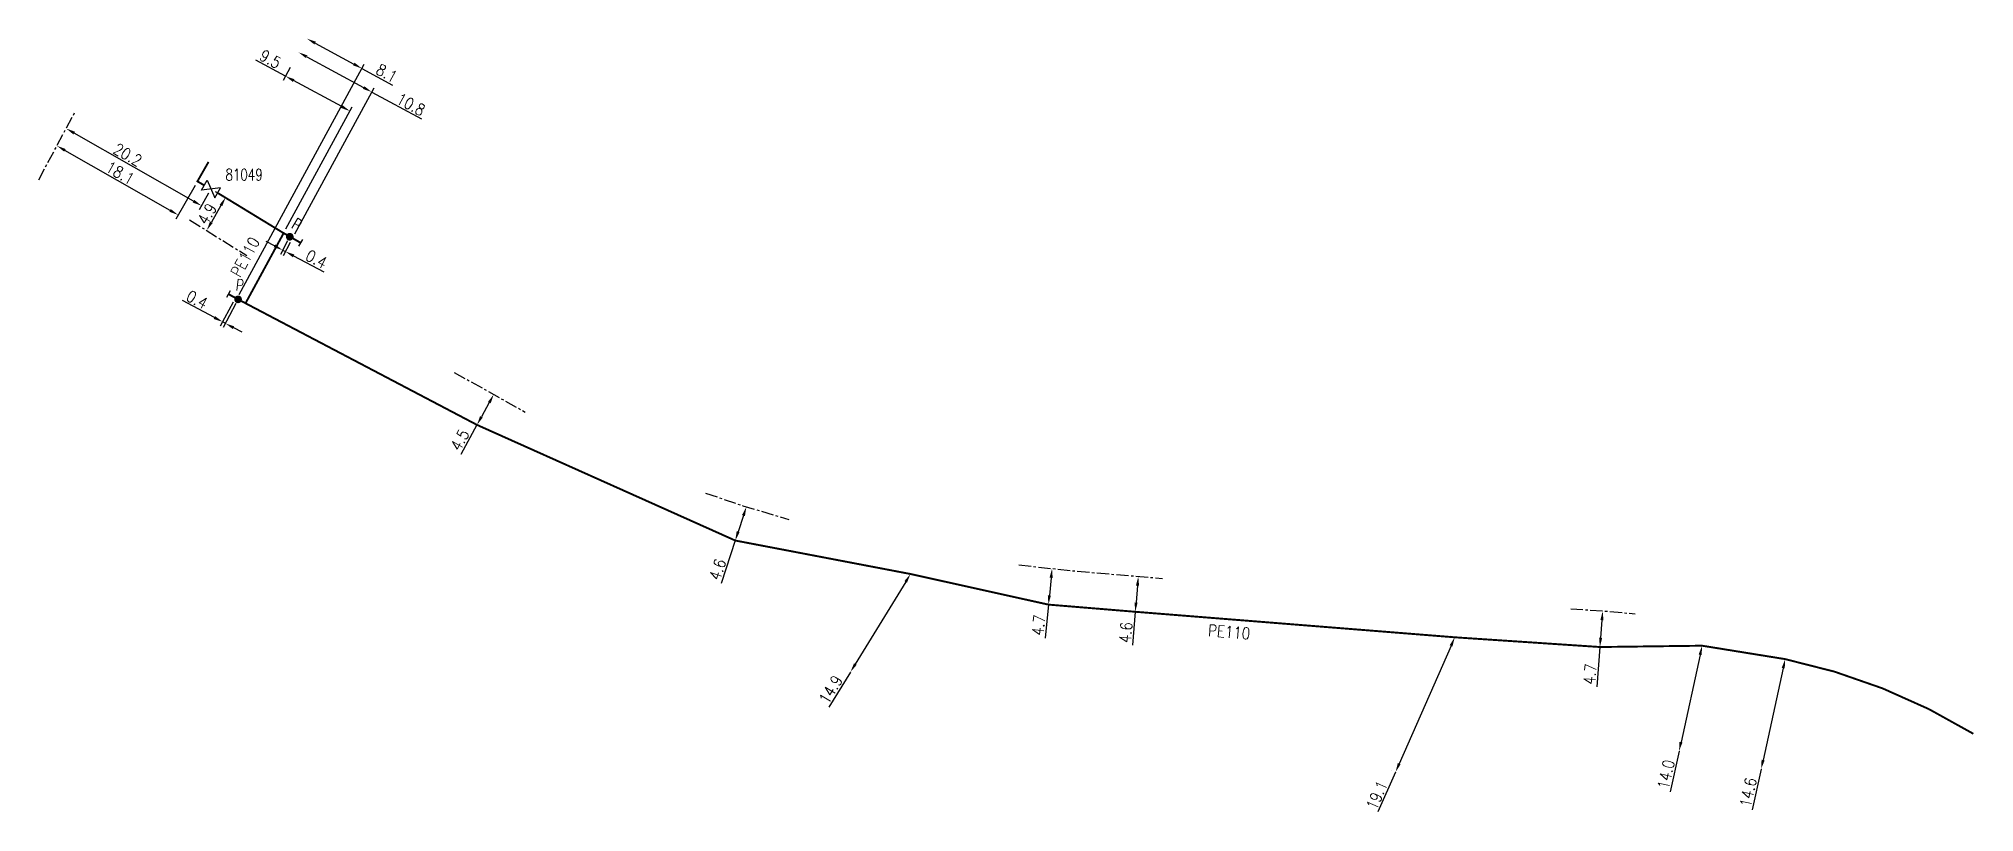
# Model space of a CAD drawing. Header units: millimetres. Extents: x 183244 to 183855, y 152994 to 153304.
# Drawn here: x 183243.6 to 183494.5, y 153072.4 to 153172.8 of the extents above; entities that cross this region are included whole.
import ezdxf
from ezdxf.enums import TextEntityAlignment as Align

# ---------------------------------------------------------------- set-up
doc = ezdxf.new("R2010")
doc.units = ezdxf.units.MM
doc.header["$PDMODE"] = 34
doc.linetypes.add('CENTER', pattern=[50.8, 31.75, -6.35, 6.35, -6.35])
doc.linetypes.add('L_100_PE', pattern=[14, 10, -1.5, 1, -1.5])
doc.layers.get('0').update_dxf_attribs({"linetype": 'CONTINUOUS'})
doc.layers.get('DEFPOINTS').update_dxf_attribs({"linetype": 'CONTINUOUS'})
for name, color, linetype in [('L_140', 3, 'CONTINUOUS'), ('L_300', 7, 'CONTINUOUS'), ('L_340', 7, 'CONTINUOUS')]:
    doc.layers.add(name, color=color, linetype=linetype)
doc.styles.add('G_ROMANS', font='ROMANS.SHX', dxfattribs={"width": 0.75})
doc.styles.get("Standard").update_dxf_attribs({"font": 'romans.shx', "width": 0.85})
doc.dimstyles.get("Standard").update_dxf_attribs({"dimtxt": 1.5, "dimasz": 1.2, "dimexe": 0.625, "dimexo": 0.625, "dimgap": 0.25, "dimtad": 1, "dimdec": 1, "dimzin": 0, "dimdsep": 46, "dimtxsty": 'Standard', "dimcen": -0.5, "dimadec": 0, "dimazin": 0, "dimtfac": 1, "dimtdec": 1, "dimtmove": 0, "dimatfit": 3, "dimfxl": 1, "dimtolj": 1, "dimtzin": 0, "dimarcsym": 0})

msp = doc.modelspace()

# ---------------------------------------------------------------- texts
at = {"layer": 'L_140', "linetype": 'Continuous', "width": 0.85}
msp.add_text('PE110', height=1.5, rotation=61.5187, dxfattribs=at).set_placement((183269.71, 153141.69))
msp.add_text('PE110', height=1.5, rotation=355.4263, dxfattribs=at).set_placement((183397.91, 153095.82), align=Align.MIDDLE)

# ---------------------------------------------------------------- blocks, each defined once
blk = doc.blocks.new('L_340_07')
at = {"color": 0, "linetype": 'Continuous', "const_width": 0.25, "flags": 128}
blk.add_lwpolyline([(0, 0), (1.25, 0)], dxfattribs=at)
at = {"color": 0, "linetype": 'Continuous', "flags": 128}
blk.add_lwpolyline([(1.25, -0.5), (1.25, 0.5)], dxfattribs=at)
at = {"color": 0, "linetype": 'Continuous', "style": 'G_ROMANS', "width": 0.75, "flags": 3}
for tag, p in [('DEF_LEG', (0.72, -3.47)), ('DEF_COUP', (0.72, -5.97)), ('DEF_TYPE', (0.72, -8.47))]:
    blk.add_attdef(tag, text='', height=1.2, dxfattribs=at).set_placement(p, align=Align.MIDDLE)
blk = doc.blocks.new('L_300_12')
at = {"color": 0, "linetype": 'Continuous', "const_width": 0.497, "flags": 128}
blk.add_lwpolyline([(-0.25, 0, 1), (0.25, 0, 1)], format="xyb", close=True, dxfattribs=at)
at = {"color": 0, "linetype": 'Continuous', "style": 'G_ROMANS', "width": 0.75}
blk.add_text('P', height=1.5, dxfattribs=at).set_placement((0, 1.85), align=Align.MIDDLE)
at = {"color": 0, "linetype": 'Continuous', "style": 'G_ROMANS', "width": 0.75, "flags": 3}
for tag, p in [('DEF_LEG', (0, -5)), ('DEF_COUP', (0, -7.5)), ('DEF_TYPE', (0, -10))]:
    blk.add_attdef(tag, text='', height=1.2, dxfattribs=at).set_placement(p, align=Align.MIDDLE)
blk = doc.blocks.new('L_300_03')
at = {"color": 0, "linetype": 'Continuous', "flags": 128}
blk.add_lwpolyline([(-1, 0.75), (1, -0.75), (1, 0.75), (-1, -0.75), (-1, 0.75)], dxfattribs=at)
at = {"color": 0, "linetype": 'Continuous', "style": 'G_ROMANS', "width": 0.75}
blk.add_attdef('NUM', text='', height=1.5, dxfattribs=at).set_placement((0, 2.1), align=Align.MIDDLE_CENTER)
at = {"color": 0, "linetype": 'Continuous', "style": 'G_ROMANS', "width": 0.75, "flags": 3}
for tag, p in [('DEF_LEG', (0, -5)), ('DEF_COUP', (0, -7.5)), ('DEF_TYPE', (0, -10))]:
    blk.add_attdef(tag, text='', height=1.2, dxfattribs=at).set_placement(p, align=Align.MIDDLE)
blk = doc.blocks.new('*D3')
at = {"layer": 'DEFPOINTS', "color": 0, "linetype": 'Continuous'}
for p in [(183245.96, 153158.88), (183245.96, 153158.88), (183264.17, 153154.26)]:
    blk.add_point(p, dxfattribs=at)
at = {"layer": 'L_140', "color": 0, "linetype": 'Continuous', "lineweight": -2}
for p, q in [((183260.64, 153150.49), (183247, 153158.28)), ((183263.86, 153153.72), (183261.37, 153149.35))]:
    blk.add_line(p, q, dxfattribs=at)
at = {"layer": 'L_140', "color": 0, "linetype": 'Continuous'}
for points in [[(183247.1, 153158.45), (183246.9, 153158.11), (183245.96, 153158.88)], [(183260.73, 153150.67), (183260.54, 153150.32), (183261.68, 153149.9)]]:
    blk.add_solid(points, dxfattribs=at)
at = {"layer": 'L_140', "color": 0, "linetype": 'Continuous', "insert": (183254.15, 153155.35), "char_height": 1.5, "attachment_point": 5, "rotation": 330.2606}
blk.add_mtext('\\A1;18.1', dxfattribs=at)
blk = doc.blocks.new('*D4')
at = {"layer": 'DEFPOINTS', "color": 0, "linetype": 'Continuous'}
for p in [(183247.16, 153161.12), (183247.16, 153161.12), (183265.93, 153153.26)]:
    blk.add_point(p, dxfattribs=at)
at = {"layer": 'L_300', "color": 0, "linetype": 'Continuous', "lineweight": -2}
for p, q in [((183263.66, 153151.69), (183248.2, 153160.52)), ((183265.62, 153152.71), (183264.39, 153150.56))]:
    blk.add_line(p, q, dxfattribs=at)
at = {"layer": 'L_300', "color": 0, "linetype": 'Continuous'}
for points in [[(183248.3, 153160.7), (183248.1, 153160.35), (183247.16, 153161.12)], [(183263.76, 153151.87), (183263.56, 153151.52), (183264.7, 153151.1)]]:
    blk.add_solid(points, dxfattribs=at)
at = {"layer": 'L_300', "color": 0, "linetype": 'Continuous', "insert": (183255.14, 153157.71), "char_height": 1.5, "attachment_point": 5, "rotation": 330.2606}
blk.add_mtext('\\A1;20.2', dxfattribs=at)
blk = doc.blocks.new('*D5')
at = {"layer": 'DEFPOINTS', "color": 0, "linetype": 'Continuous'}
for p in [(183265.93, 153153.26), (183265.39, 153147.92), (183265.39, 153147.92)]:
    blk.add_point(p, dxfattribs=at)
at = {"layer": 'L_300', "color": 0, "linetype": 'Continuous', "lineweight": -2}
for p, q in [((183266.48, 153152.95), (183268.36, 153151.87)), ((183267.22, 153151.14), (183265.98, 153148.97))]:
    blk.add_line(p, q, dxfattribs=at)
at = {"layer": 'L_300', "color": 0, "linetype": 'Continuous'}
for points in [[(183267.05, 153151.24), (183267.4, 153151.04), (183267.82, 153152.18)], [(183265.81, 153149.07), (183266.16, 153148.87), (183265.39, 153147.92)]]:
    blk.add_solid(points, dxfattribs=at)
at = {"layer": 'L_300', "color": 0, "linetype": 'Continuous', "insert": (183265.44, 153150.03), "char_height": 1.5, "attachment_point": 5, "rotation": 60.2606}
blk.add_mtext('\\A1;4.9', dxfattribs=at)
blk = doc.blocks.new('*D6')
at = {"layer": 'DEFPOINTS', "color": 0, "linetype": 'Continuous'}
for p in [(183276.51, 153169.6), (183275.59, 153167.91), (183275.35, 153147.55)]:
    blk.add_point(p, dxfattribs=at)
at = {"layer": 'L_140', "color": 0, "linetype": 'Continuous', "lineweight": -2}
for p, q in [((183275.59, 153167.91), (183271.75, 153170)), ((183276.21, 153169.05), (183275.29, 153167.36)), ((183282.88, 153163.95), (183276.64, 153167.34)), ((183275.65, 153148.1), (183284.24, 153163.93))]:
    blk.add_line(p, q, dxfattribs=at)
at = {"layer": 'L_140', "color": 0, "linetype": 'Continuous'}
for points in [[(183276.74, 153167.51), (183276.55, 153167.16), (183275.59, 153167.91)], [(183282.98, 153164.13), (183282.79, 153163.78), (183283.94, 153163.38)]]:
    blk.add_solid(points, dxfattribs=at)
at = {"layer": 'L_140', "color": 0, "linetype": 'Continuous', "insert": (183273.62, 153170.12), "char_height": 1.5, "attachment_point": 5, "rotation": 331.5187}
blk.add_mtext('\\A1;9.5', dxfattribs=at)
blk = doc.blocks.new('*D7')
at = {"layer": 'DEFPOINTS', "color": 0, "linetype": 'Continuous'}
for p in [(183277.28, 153171), (183277.28, 153171), (183276.49, 153146.9)]:
    blk.add_point(p, dxfattribs=at)
at = {"layer": 'L_340', "color": 0, "linetype": 'Continuous', "lineweight": -2}
for p, q in [((183278.34, 153170.43), (183285.72, 153166.42)), ((183276.79, 153147.45), (183287.07, 153166.4)), ((183286.77, 153165.85), (183293.21, 153162.36))]:
    blk.add_line(p, q, dxfattribs=at)
at = {"layer": 'L_340', "color": 0, "linetype": 'Continuous'}
for points in [[(183278.43, 153170.6), (183278.24, 153170.25), (183277.28, 153171)], [(183285.81, 153166.6), (183285.62, 153166.25), (183286.77, 153165.85)]]:
    blk.add_solid(points, dxfattribs=at)
at = {"layer": 'L_340', "color": 0, "linetype": 'Continuous', "insert": (183291.84, 153164.24), "char_height": 1.5, "attachment_point": 5, "rotation": 331.5187}
blk.add_mtext('\\A1;10.8', dxfattribs=at)
blk = doc.blocks.new('*D8')
at = {"layer": 'DEFPOINTS', "color": 0, "linetype": 'Continuous'}
for p in [(183276.14, 153147.08), (183276.49, 153146.9), (183275.58, 153145.16)]:
    blk.add_point(p, dxfattribs=at)
at = {"layer": 'L_300', "color": 0, "linetype": 'Continuous', "lineweight": -2}
for p, q in [((183274.16, 153145.9), (183273.1, 153146.46)), ((183275.85, 153146.53), (183274.93, 153144.79)), ((183275.22, 153145.34), (183275.58, 153145.16)), ((183276.2, 153146.34), (183275.28, 153144.6)), ((183276.64, 153144.6), (183280.56, 153142.53))]:
    blk.add_line(p, q, dxfattribs=at)
at = {"layer": 'L_300', "color": 0, "linetype": 'Continuous'}
for points in [[(183274.25, 153146.08), (183274.07, 153145.72), (183275.22, 153145.34)], [(183276.73, 153144.78), (183276.54, 153144.42), (183275.58, 153145.16)]]:
    blk.add_solid(points, dxfattribs=at)
at = {"layer": 'L_300', "color": 0, "linetype": 'Continuous', "insert": (183279.6, 153144.17), "char_height": 1.5, "attachment_point": 5, "rotation": 332.255}
blk.add_mtext('\\A1;0.4', dxfattribs=at)
blk = doc.blocks.new('*D9')
at = {"layer": 'DEFPOINTS', "color": 0, "linetype": 'Continuous'}
for p in [(183278.38, 153172.76), (183278.38, 153172.76), (183269.29, 153139.04)]:
    blk.add_point(p, dxfattribs=at)
at = {"layer": 'L_340', "color": 0, "linetype": 'Continuous', "lineweight": -2}
for p, q in [((183279.43, 153172.19), (183284.44, 153169.47)), ((183269.59, 153139.59), (183285.79, 153169.45)), ((183285.5, 153168.9), (183289.47, 153166.74))]:
    blk.add_line(p, q, dxfattribs=at)
at = {"layer": 'L_340', "color": 0, "linetype": 'Continuous'}
for points in [[(183279.53, 153172.37), (183279.34, 153172.02), (183278.38, 153172.76)], [(183284.54, 153169.65), (183284.35, 153169.3), (183285.5, 153168.9)]]:
    blk.add_solid(points, dxfattribs=at)
at = {"layer": 'L_340', "color": 0, "linetype": 'Continuous', "insert": (183288.72, 153168.29), "char_height": 1.5, "attachment_point": 5, "rotation": 331.5187}
blk.add_mtext('\\A1;8.1', dxfattribs=at)
blk = doc.blocks.new('*D10')
at = {"layer": 'DEFPOINTS', "color": 0, "linetype": 'Continuous'}
for p in [(183269.09, 153139.15), (183269.44, 153138.96), (183267.44, 153136.04)]:
    blk.add_point(p, dxfattribs=at)
at = {"layer": 'L_300', "color": 0, "linetype": 'Continuous', "lineweight": -2}
for p, q in [((183266.38, 153136.6), (183262.23, 153138.8)), ((183268.79, 153138.6), (183267.14, 153135.48)), ((183269.15, 153138.41), (183267.5, 153135.3)), ((183267.79, 153135.85), (183267.44, 153136.04)), ((183268.85, 153135.29), (183269.91, 153134.73))]:
    blk.add_line(p, q, dxfattribs=at)
at = {"layer": 'L_300', "color": 0, "linetype": 'Continuous'}
for points in [[(183266.47, 153136.78), (183266.28, 153136.42), (183267.44, 153136.04)], [(183268.94, 153135.46), (183268.76, 153135.11), (183267.79, 153135.85)]]:
    blk.add_solid(points, dxfattribs=at)
at = {"layer": 'L_300', "color": 0, "linetype": 'Continuous', "insert": (183264.12, 153138.92), "char_height": 1.5, "attachment_point": 5, "rotation": 332.0797}
blk.add_mtext('\\A1;0.4', dxfattribs=at)
blk = doc.blocks.new('*D11')
at = {"layer": 'DEFPOINTS', "color": 0, "linetype": 'Continuous'}
for p in [(183302.58, 153126.62), (183302.58, 153126.62), (183300.41, 153122.68)]:
    blk.add_point(p, dxfattribs=at)
at = {"layer": 'L_140', "color": 0, "linetype": 'Continuous', "lineweight": -2}
for p, q in [((183302, 153125.57), (183300.99, 153123.73)), ((183300.41, 153122.68), (183298.3, 153118.85))]:
    blk.add_line(p, q, dxfattribs=at)
at = {"layer": 'L_140', "color": 0, "linetype": 'Continuous'}
for points in [[(183301.83, 153125.66), (183302.18, 153125.47), (183302.58, 153126.62)], [(183300.81, 153123.82), (183301.16, 153123.63), (183300.41, 153122.68)]]:
    blk.add_solid(points, dxfattribs=at)
at = {"layer": 'L_140', "color": 0, "linetype": 'Continuous', "insert": (183298.19, 153120.72), "char_height": 1.5, "attachment_point": 5, "rotation": 61.1319}
blk.add_mtext('\\A1;4.5', dxfattribs=at)
blk = doc.blocks.new('*D12')
at = {"layer": 'DEFPOINTS', "color": 0, "linetype": 'Continuous'}
for p in [(183335.33, 153112.05), (183335.33, 153112.05), (183333.89, 153107.68)]:
    blk.add_point(p, dxfattribs=at)
at = {"layer": 'L_140', "color": 0, "linetype": 'Continuous', "lineweight": -2}
for p, q in [((183334.95, 153110.91), (183334.26, 153108.82)), ((183333.89, 153107.68), (183332.05, 153102.1))]:
    blk.add_line(p, q, dxfattribs=at)
at = {"layer": 'L_140', "color": 0, "linetype": 'Continuous'}
for points in [[(183334.76, 153110.98), (183335.14, 153110.85), (183335.33, 153112.05)], [(183334.07, 153108.89), (183334.45, 153108.76), (183333.89, 153107.68)]]:
    blk.add_solid(points, dxfattribs=at)
at = {"layer": 'L_140', "color": 0, "linetype": 'Continuous', "insert": (183331.6, 153103.92), "char_height": 1.5, "attachment_point": 5, "rotation": 71.7824}
blk.add_mtext('\\A1;4.6', dxfattribs=at)
blk = doc.blocks.new('*D13')
at = {"layer": 'DEFPOINTS', "color": 0, "linetype": 'Continuous'}
for p in [(183356.6, 153103.34), (183348.82, 153090.63), (183348.82, 153090.63)]:
    blk.add_point(p, dxfattribs=at)
at = {"layer": 'L_140', "color": 0, "linetype": 'Continuous', "lineweight": -2}
for p, q in [((183355.98, 153102.31), (183349.45, 153091.65)), ((183348.82, 153090.63), (183346.03, 153086.07))]:
    blk.add_line(p, q, dxfattribs=at)
at = {"layer": 'L_140', "color": 0, "linetype": 'Continuous'}
for points in [[(183355.81, 153102.42), (183356.15, 153102.21), (183356.6, 153103.34)], [(183349.28, 153091.76), (183349.62, 153091.55), (183348.82, 153090.63)]]:
    blk.add_solid(points, dxfattribs=at)
at = {"layer": 'L_140', "color": 0, "linetype": 'Continuous', "insert": (183346.26, 153088.36), "char_height": 1.5, "attachment_point": 5, "rotation": 58.5272}
blk.add_mtext('\\A1;14.9', dxfattribs=at)
blk = doc.blocks.new('*D14')
at = {"layer": 'DEFPOINTS', "color": 0, "linetype": 'Continuous'}
for p in [(183374.95, 153104.05), (183374.95, 153104.05), (183374.48, 153099.37)]:
    blk.add_point(p, dxfattribs=at)
at = {"layer": 'L_140', "color": 0, "linetype": 'Continuous', "lineweight": -2}
for p, q in [((183374.83, 153102.85), (183374.6, 153100.56)), ((183374.48, 153099.37), (183374.05, 153095.02))]:
    blk.add_line(p, q, dxfattribs=at)
at = {"layer": 'L_140', "color": 0, "linetype": 'Continuous'}
for points in [[(183374.63, 153102.87), (183375.03, 153102.83), (183374.95, 153104.05)], [(183374.4, 153100.58), (183374.8, 153100.54), (183374.48, 153099.37)]]:
    blk.add_solid(points, dxfattribs=at)
at = {"layer": 'L_140', "color": 0, "linetype": 'Continuous', "insert": (183373.21, 153096.7), "char_height": 1.5, "attachment_point": 5, "rotation": 84.265}
blk.add_mtext('\\A1;4.7', dxfattribs=at)
blk = doc.blocks.new('*D15')
at = {"layer": 'DEFPOINTS', "color": 0, "linetype": 'Continuous'}
for p in [(183386.13, 153103.03), (183386.13, 153103.03), (183385.74, 153098.44)]:
    blk.add_point(p, dxfattribs=at)
at = {"layer": 'L_140', "color": 0, "linetype": 'Continuous', "lineweight": -2}
for p, q in [((183385.5, 153103.08), (183385.5, 153103.08)), ((183386.03, 153101.83), (183385.84, 153099.64)), ((183385.74, 153098.44), (183385.38, 153094.09))]:
    blk.add_line(p, q, dxfattribs=at)
at = {"layer": 'L_140', "color": 0, "linetype": 'Continuous'}
for points in [[(183385.83, 153101.85), (183386.23, 153101.81), (183386.13, 153103.03)], [(183385.64, 153099.65), (183386.04, 153099.62), (183385.74, 153098.44)]]:
    blk.add_solid(points, dxfattribs=at)
at = {"layer": 'L_140', "color": 0, "linetype": 'Continuous', "insert": (183384.51, 153095.75), "char_height": 1.5, "attachment_point": 5, "rotation": 85.2027}
blk.add_mtext('\\A1;4.6', dxfattribs=at)
blk = doc.blocks.new('*D16')
at = {"layer": 'DEFPOINTS', "color": 0, "linetype": 'Continuous'}
for p in [(183427.15, 153095.13), (183419.47, 153077.64), (183419.47, 153077.64)]:
    blk.add_point(p, dxfattribs=at)
at = {"layer": 'L_140', "color": 0, "linetype": 'Continuous', "lineweight": -2}
for p, q in [((183426.67, 153094.03), (183419.95, 153078.74)), ((183426.58, 153095.38), (183426.58, 153095.38)), ((183419.47, 153077.64), (183417.2, 153072.49)), ((183418.9, 153077.9), (183418.9, 153077.9))]:
    blk.add_line(p, q, dxfattribs=at)
at = {"layer": 'L_140', "color": 0, "linetype": 'Continuous'}
for points in [[(183426.49, 153094.11), (183426.85, 153093.95), (183427.15, 153095.13)], [(183419.77, 153078.82), (183420.13, 153078.66), (183419.47, 153077.64)]]:
    blk.add_solid(points, dxfattribs=at)
at = {"layer": 'L_140', "color": 0, "linetype": 'Continuous', "insert": (183417.06, 153074.65), "char_height": 1.5, "attachment_point": 5, "rotation": 66.27}
blk.add_mtext('\\A1;19.1', dxfattribs=at)
blk = doc.blocks.new('*D17')
at = {"layer": 'DEFPOINTS', "color": 0, "linetype": 'Continuous'}
for p in [(183446.32, 153098.55), (183446.32, 153098.55), (183445.96, 153093.87)]:
    blk.add_point(p, dxfattribs=at)
at = {"layer": 'L_140', "color": 0, "linetype": 'Continuous', "lineweight": -2}
for p, q in [((183446.23, 153097.36), (183446.06, 153095.07)), ((183445.96, 153093.87), (183445.57, 153088.7))]:
    blk.add_line(p, q, dxfattribs=at)
at = {"layer": 'L_140', "color": 0, "linetype": 'Continuous'}
for points in [[(183446.03, 153097.37), (183446.43, 153097.34), (183446.32, 153098.55)], [(183445.86, 153095.08), (183446.26, 153095.05), (183445.96, 153093.87)]]:
    blk.add_solid(points, dxfattribs=at)
at = {"layer": 'L_140', "color": 0, "linetype": 'Continuous', "insert": (183444.69, 153090.36), "char_height": 1.5, "attachment_point": 5, "rotation": 85.6289}
blk.add_mtext('\\A1;4.7', dxfattribs=at)
blk = doc.blocks.new('*D18')
at = {"layer": 'DEFPOINTS', "color": 0, "linetype": 'Continuous'}
for p in [(183459.21, 153094.04), (183456.22, 153080.36), (183456.22, 153080.36)]:
    blk.add_point(p, dxfattribs=at)
at = {"layer": 'L_140', "color": 0, "linetype": 'Continuous', "lineweight": -2}
for p, q in [((183458.95, 153092.86), (183456.48, 153081.53)), ((183456.22, 153080.36), (183455.07, 153075.08))]:
    blk.add_line(p, q, dxfattribs=at)
at = {"layer": 'L_140', "color": 0, "linetype": 'Continuous'}
for points in [[(183458.76, 153092.91), (183459.15, 153092.82), (183459.21, 153094.04)], [(183456.28, 153081.57), (183456.67, 153081.49), (183456.22, 153080.36)]]:
    blk.add_solid(points, dxfattribs=at)
at = {"layer": 'L_140', "color": 0, "linetype": 'Continuous', "insert": (183454.54, 153077.35), "char_height": 1.5, "attachment_point": 5, "rotation": 77.6858}
blk.add_mtext('\\A1;14.0', dxfattribs=at)
blk = doc.blocks.new('*D19')
at = {"layer": 'DEFPOINTS', "color": 0, "linetype": 'Continuous'}
for p in [(183469.98, 153092.3), (183466.86, 153078.04), (183466.86, 153078.04)]:
    blk.add_point(p, dxfattribs=at)
at = {"layer": 'L_140', "color": 0, "linetype": 'Continuous', "lineweight": -2}
for p, q in [((183469.72, 153091.13), (183467.12, 153079.21)), ((183466.86, 153078.04), (183465.71, 153072.76))]:
    blk.add_line(p, q, dxfattribs=at)
at = {"layer": 'L_140', "color": 0, "linetype": 'Continuous'}
for points in [[(183469.53, 153091.17), (183469.92, 153091.08), (183469.98, 153092.3)], [(183466.92, 153079.25), (183467.32, 153079.17), (183466.86, 153078.04)]]:
    blk.add_solid(points, dxfattribs=at)
at = {"layer": 'L_140', "color": 0, "linetype": 'Continuous', "insert": (183465.18, 153075.02), "char_height": 1.5, "attachment_point": 5, "rotation": 77.6858}
blk.add_mtext('\\A1;14.6', dxfattribs=at)

# ---------------------------------------------------------------- dimensions: what is measured, and where the dimension line sits
at = {"layer": 'L_140', "linetype": 'Continuous'}
for base, p1, p2, angle, picture, middle in [((183275.59, 153167.91), (183275.35, 153147.55), (183276.51, 153169.6), 331.5187, '*D6', (183273.14, 153169.24)), ((183245.96, 153158.88), (183264.17, 153154.26), (183245.96, 153158.88), 330.2606, '*D3', (183253.65, 153154.48)), ((183302.58, 153126.62), (183300.41, 153122.68), (183302.58, 153126.62), 241.1319, '*D11', (183299.07, 153120.24)), ((183335.33, 153112.05), (183333.89, 153107.68), (183335.33, 153112.05), 251.7824, '*D12', (183332.55, 153103.61)), ((183348.82, 153090.63), (183356.6, 153103.34), (183348.82, 153090.63), 58.5272, '*D13', (183347.12, 153087.84)), ((183374.95, 153104.05), (183374.48, 153099.37), (183374.95, 153104.05), 264.265, '*D14', (183374.21, 153096.6)), ((183386.13, 153103.03), (183385.74, 153098.44), (183386.13, 153103.03), 265.2027, '*D15', (183385.51, 153095.67)), ((183446.32, 153098.55), (183445.96, 153093.87), (183446.32, 153098.55), 265.6289, '*D17', (183445.69, 153090.28)), ((183419.47, 153077.64), (183427.15, 153095.13), (183419.47, 153077.64), 66.27, '*D16', (183417.98, 153074.25)), ((183456.22, 153080.36), (183459.21, 153094.04), (183456.22, 153080.36), 77.6858, '*D18', (183455.52, 153077.13)), ((183466.86, 153078.04), (183469.98, 153092.3), (183466.86, 153078.04), 77.6858, '*D19', (183466.16, 153074.81))]:
    dim = msp.add_linear_dim(base=base, p1=p1, p2=p2, angle=angle, dimstyle='Standard', dxfattribs=at)
    dim.commit()
    dim.dimension.update_dxf_attribs({"geometry": picture, "text_midpoint": middle, "dimtype": 160})
at = {"layer": 'L_300', "linetype": 'Continuous'}
for base, p1, p2, angle, picture, middle in [((183247.16, 153161.12), (183265.93, 153153.26), (183247.16, 153161.12), 330.2606, '*D4', (183254.64, 153156.85)), ((183265.39, 153147.92), (183265.93, 153153.26), (183265.39, 153147.92), 60.2606, '*D5', (183266.31, 153149.53)), ((183275.58, 153145.16), (183276.14, 153147.08), (183276.49, 153146.9), 152.255, '*D8', (183279.13, 153143.29)), ((183267.44, 153136.04), (183269.44, 153138.96), (183269.09, 153139.15), 332.0797, '*D10', (183263.66, 153138.04))]:
    dim = msp.add_linear_dim(base=base, p1=p1, p2=p2, angle=angle, dimstyle='Standard', dxfattribs=at)
    dim.commit()
    dim.dimension.update_dxf_attribs({"geometry": picture, "text_midpoint": middle, "dimtype": 160})
at = {"layer": 'L_340', "linetype": 'Continuous'}
for base, p1, p2, picture, middle in [((183278.38, 153172.76), (183269.29, 153139.04), (183278.38, 153172.76), '*D9', (183288.24, 153167.41)), ((183277.28, 153171), (183276.49, 153146.9), (183277.28, 153171), '*D7', (183291.36, 153163.36))]:
    dim = msp.add_linear_dim(base=base, p1=p1, p2=p2, angle=331.5187, dimstyle='Standard', dxfattribs=at)
    dim.commit()
    dim.dimension.update_dxf_attribs({"geometry": picture, "text_midpoint": middle, "dimtype": 160})

# ---------------------------------------------------------------- linework, layer by layer
at = {"layer": 'L_140', "color": 7, "linetype": 'CENTER', "ltscale": 0.05, "flags": 128}
for points in [[(183243.6, 153154.47), (183248.32, 153163.29)], [(183263.16, 153149.26), (183263.16, 153149.26), (183270.58, 153144.64)], [(183297.46, 153129.49), (183302.58, 153126.62), (183306.67, 153124.34)], [(183330.03, 153113.84), (183334.89, 153112.19), (183340.83, 153110.4)], [(183370.65, 153104.51), (183378.01, 153103.72), (183383.2, 153103.27), (183389.28, 153102.77)], [(183442.18, 153098.83), (183447.24, 153098.49), (183450.52, 153098.18)]]:
    msp.add_lwpolyline(points, dxfattribs=at)
at = {"layer": 'L_140', "linetype": 'L_100_PE', "const_width": 0.25, "flags": 128}
for points in [[(183265.06, 153153.75), (183264.17, 153154.26), (183265.61, 153156.78)], [(183276.49, 153146.9), (183275.21, 153147.63), (183266.8, 153152.76)], [(183270.43, 153138.49), (183275.35, 153147.55)]]:
    msp.add_lwpolyline(points, dxfattribs=at)
msp.add_lwpolyline([(183494.37, 153082.62, 0.086157), (183469.98, 153092.3), (183459.21, 153094.04), (183445.96, 153093.87), (183427.15, 153095.13), (183385.74, 153098.44), (183374.48, 153099.37), (183356.6, 153103.34), (183333.89, 153107.68), (183300.41, 153122.68), (183269.29, 153139.04)], format="xyb", dxfattribs=at)

# ---------------------------------------------------------------- block references
at = {"layer": 'L_300'}
ref = msp.add_blockref('L_300_03', (183265.93, 153153.26), dxfattribs=dict(at, rotation=330.315486352264))
ref.add_attrib('NUM', '81049', dxfattribs={"layer": '0', "color": 0, "linetype": 'Continuous', "height": 1.5, "style": 'G_ROMANS', "width": 0.75}).set_placement((183270.22, 153155.13), align=Align.MIDDLE_CENTER)
for p, rotation in [((183276.14, 153147.08), 330.045626980872), ((183269.44, 153138.96), 352.5669099713043)]:
    msp.add_blockref('L_300_12', p, dxfattribs=dict(at, rotation=rotation))
at = {"layer": 'L_340'}
for p, rotation in [((183276.49, 153146.9), 330.2464642117866), ((183269.29, 153139.04), 151.2661765923984)]:
    msp.add_blockref('L_340_07', p, dxfattribs=dict(at, rotation=rotation))

msp.set_redraw_order([(e.dxf.handle, doc.entitydb.next_handle()) for e in msp.query("TEXT MTEXT ATTDEF DIMENSION ARC_DIMENSION")])  # texts and dimensions are drawn at this point

doc.saveas('drawing.dxf')
